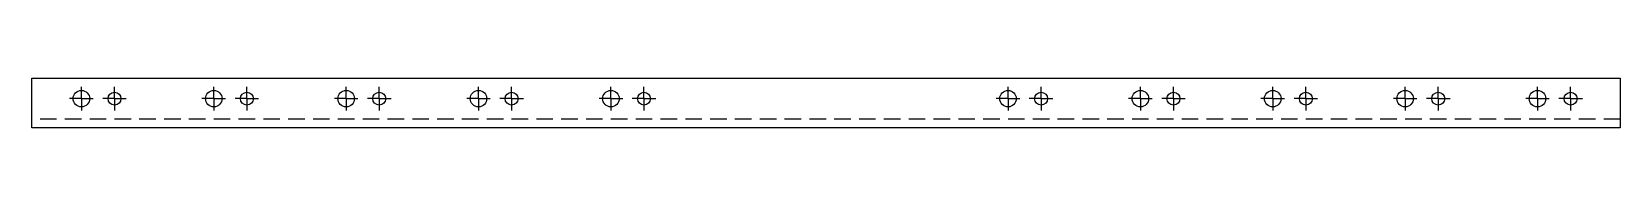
# Model space of a CAD drawing. Header units: inches. Extents: x -18.3 to 24, y 0 to 25.3.
# Drawn here: x 0 to 24, y 0 to 0.75 of the extents above; entities that cross this region are included whole.
import ezdxf

# ---------------------------------------------------------------- set-up
doc = ezdxf.new("R2010")
doc.units = ezdxf.units.IN
doc.header["$MEASUREMENT"] = 0
doc.linetypes.add('HIDDEN', pattern=[0.375, 0.25, -0.125])
doc.layers.add('Traces', color=3, linetype='Continuous')

msp = doc.modelspace()

# ---------------------------------------------------------------- linework, layer by layer
at = {"layer": 'Traces'}
for p, q in [((0, 0), (0, 0.75)), ((0, 0.75), (24, 0.75)), ((0, 0.132), (0, 0.75)), ((24, 0.75), (24, 0)), ((0.75, 0.441), (0.75, 0.619)), ((1.25, 0.441), (1.25, 0.619)), ((2.75, 0.441), (2.75, 0.619)), ((3.25, 0.441), (3.25, 0.619)), ((4.75, 0.441), (4.75, 0.619)), ((5.25, 0.441), (5.25, 0.619)), ((6.75, 0.441), (6.75, 0.619)), ((7.25, 0.441), (7.25, 0.619)), ((8.75, 0.441), (8.75, 0.619)), ((9.25, 0.441), (9.25, 0.619)), ((14.75, 0.441), (14.75, 0.619)), ((15.25, 0.441), (15.25, 0.619)), ((16.75, 0.441), (16.75, 0.619)), ((17.25, 0.441), (17.25, 0.619)), ((18.75, 0.441), (18.75, 0.619)), ((19.25, 0.441), (19.25, 0.619)), ((20.75, 0.441), (20.75, 0.619)), ((21.25, 0.441), (21.25, 0.619)), ((22.75, 0.441), (22.75, 0.619)), ((23.25, 0.441), (23.25, 0.619)), ((0.75, 0.441), (0.572, 0.441)), ((0.75, 0.441), (0.928, 0.441)), ((0.75, 0.441), (0.75, 0.263)), ((1.25, 0.441), (1.072, 0.441)), ((1.25, 0.441), (1.428, 0.441)), ((1.25, 0.441), (1.25, 0.263)), ((2.75, 0.441), (2.572, 0.441)), ((2.75, 0.441), (2.928, 0.441)), ((2.75, 0.441), (2.75, 0.263)), ((3.25, 0.441), (3.072, 0.441)), ((3.25, 0.441), (3.428, 0.441)), ((3.25, 0.441), (3.25, 0.263)), ((4.75, 0.441), (4.572, 0.441)), ((4.75, 0.441), (4.928, 0.441)), ((4.75, 0.441), (4.75, 0.263)), ((5.25, 0.441), (5.072, 0.441)), ((5.25, 0.441), (5.428, 0.441)), ((5.25, 0.441), (5.25, 0.263)), ((6.75, 0.441), (6.572, 0.441)), ((6.75, 0.441), (6.928, 0.441)), ((6.75, 0.441), (6.75, 0.263)), ((7.25, 0.441), (7.072, 0.441)), ((7.25, 0.441), (7.428, 0.441)), ((7.25, 0.441), (7.25, 0.263)), ((8.75, 0.441), (8.572, 0.441)), ((8.75, 0.441), (8.928, 0.441)), ((8.75, 0.441), (8.75, 0.263)), ((9.25, 0.441), (9.072, 0.441)), ((9.25, 0.441), (9.428, 0.441)), ((9.25, 0.441), (9.25, 0.263)), ((14.75, 0.441), (14.572, 0.441)), ((14.75, 0.441), (14.928, 0.441)), ((14.75, 0.441), (14.75, 0.263)), ((15.25, 0.441), (15.072, 0.441)), ((15.25, 0.441), (15.428, 0.441)), ((15.25, 0.441), (15.25, 0.263)), ((16.75, 0.441), (16.572, 0.441)), ((16.75, 0.441), (16.928, 0.441)), ((16.75, 0.441), (16.75, 0.263)), ((17.25, 0.441), (17.072, 0.441)), ((17.25, 0.441), (17.428, 0.441)), ((17.25, 0.441), (17.25, 0.263)), ((18.75, 0.441), (18.572, 0.441)), ((18.75, 0.441), (18.928, 0.441)), ((18.75, 0.441), (18.75, 0.263)), ((19.25, 0.441), (19.072, 0.441)), ((19.25, 0.441), (19.428, 0.441)), ((19.25, 0.441), (19.25, 0.263)), ((20.75, 0.441), (20.572, 0.441)), ((20.75, 0.441), (20.928, 0.441)), ((20.75, 0.441), (20.75, 0.263)), ((21.25, 0.441), (21.072, 0.441)), ((21.25, 0.441), (21.428, 0.441)), ((21.25, 0.441), (21.25, 0.263)), ((22.75, 0.441), (22.572, 0.441)), ((22.75, 0.441), (22.928, 0.441)), ((22.75, 0.441), (22.75, 0.263)), ((23.25, 0.441), (23.072, 0.441)), ((23.25, 0.441), (23.428, 0.441)), ((23.25, 0.441), (23.25, 0.263)), ((24, 0), (0, 0))]:
    msp.add_line(p, q, dxfattribs=at)
at = {"layer": 'Traces', "linetype": 'HIDDEN'}
msp.add_line((24, 0.132), (0, 0.132), dxfattribs=at)
at = {"layer": 'Traces'}
for centre, radius in [((0.75, 0.441), 0.125), ((1.25, 0.441), 0.098), ((2.75, 0.441), 0.125), ((3.25, 0.441), 0.098), ((4.75, 0.441), 0.125), ((5.25, 0.441), 0.098), ((6.75, 0.441), 0.125), ((7.25, 0.441), 0.098), ((8.75, 0.441), 0.125), ((9.25, 0.441), 0.098), ((14.75, 0.441), 0.125), ((15.25, 0.441), 0.098), ((16.75, 0.441), 0.125), ((17.25, 0.441), 0.098), ((18.75, 0.441), 0.125), ((19.25, 0.441), 0.098), ((20.75, 0.441), 0.125), ((21.25, 0.441), 0.098), ((22.75, 0.441), 0.125), ((23.25, 0.441), 0.098)]:
    msp.add_circle(centre, radius, dxfattribs=at)

doc.saveas('drawing.dxf')
